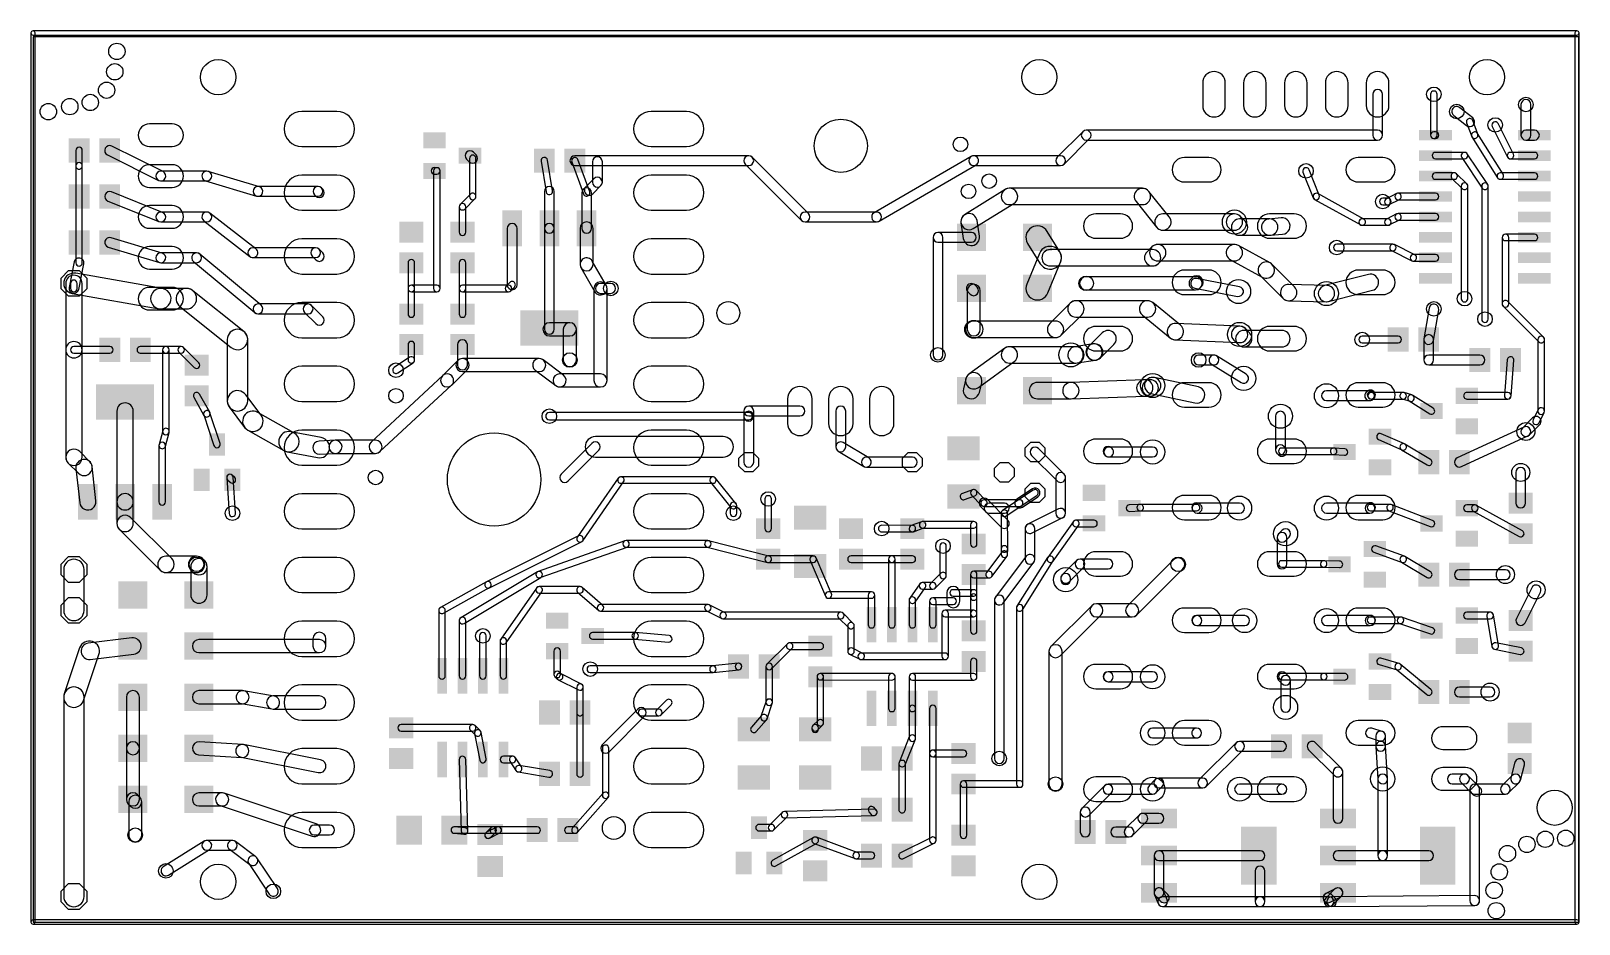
# Model space of a CAD drawing. Extents: x -0.1 to 96, y -0.1 to 55.4.
import ezdxf

# ---------------------------------------------------------------- set-up
doc = ezdxf.new("R2010")
doc.units = 0
for name, color, linetype in [('16', 174, 'CONTINUOUS'), ('17', 94, 'CONTINUOUS'), ('18', 94, 'CONTINUOUS'), ('20', 178, 'CONTINUOUS')]:
    doc.layers.add(name, color=color, linetype=linetype)

# ---------------------------------------------------------------- blocks, each defined once
blk = doc.blocks.new('LONGP100')
blk.add_lwpolyline([(-0.5, -0.5), (0.5, -0.5, 1), (0.5, 0.5), (-0.5, 0.5, 1)], format="xyb", close=True)
blk = doc.blocks.new('RECT')
blk.add_solid([(-0.5, -0.5), (0.5, -0.5), (-0.5, 0.5), (0.5, 0.5)])
blk = doc.blocks.new('OCTAGONP')
blk.add_lwpolyline([(-0.5, -0.2071), (-0.5, 0.2071), (-0.2071, 0.5), (0.2071, 0.5), (0.5, 0.2071), (0.5, -0.2071), (0.2071, -0.5), (-0.2071, -0.5)], close=True)
blk = doc.blocks.new('ROUNDP')
blk.add_circle((0, 0), 0.5)
blk = doc.blocks.new('PIE')
blk.add_circle((0, 0), 0.5)
blk = doc.blocks.new('ROUNDV')
blk.add_circle((0, 0), 0.5)

msp = doc.modelspace()

# ---------------------------------------------------------------- linework, layer by layer
at = {"layer": '16'}
for points in [[(0, 55.118), (95.885, 55.118, 1), (95.885, 55.372), (0, 55.372, 1)], [(0.127, 0), (0.127, 55.245, 1), (-0.127, 55.245), (-0.127, 0, 1)], [(95.758, 55.245), (95.758, 0, 1), (96.012, 0), (96.012, 55.245, 1)], [(83.1977, 51.435), (83.1977, 48.895, 1), (83.8073, 48.895), (83.8073, 51.435, 1)], [(87.1982, 48.895), (87.1982, 51.435, 1), (86.7918, 51.435), (86.7918, 48.895, 1)], [(92.4052, 50.8), (92.4052, 48.895, 1), (93.0148, 48.895), (93.0148, 50.8, 1)], [(88.228, 50.1263), (89.028, 49.4913, 1), (89.407, 49.9687), (88.607, 50.6037, 1)], [(65.1895, 49.1105), (63.602, 47.523, 1), (64.033, 47.092), (65.6205, 48.6795, 1)], [(83.5025, 49.1998), (65.405, 49.1998, 1), (65.405, 48.5902), (83.5025, 48.5902, 1)], [(87.0966, 49.0982), (86.995, 49.0982, 1), (86.995, 48.6918), (87.0966, 48.6918, 1)], [(89.7249, 48.9672), (89.4074, 49.8022, 1), (89.0276, 49.6578), (89.3451, 48.8228, 1)], [(91.2948, 46.4627), (89.7073, 49.0027, 1), (89.3627, 48.7873), (90.9502, 46.2473, 1)], [(91.9392, 47.7159), (90.9867, 49.6209, 1), (90.6233, 49.4391), (91.5758, 47.5341, 1)], [(92.71, 48.5902), (93.2434, 48.5902, 1), (93.2434, 49.1998), (92.71, 49.1998, 1)], [(2.6568, 47.943), (2.6543, 46.988, 1), (3.0607, 46.987), (3.0632, 47.942, 1)], [(8.0737, 46.6277), (4.8962, 48.2152, 1), (4.6238, 47.6698), (7.8013, 46.0823, 1)], [(2.6543, 46.9875), (2.6543, 40.9575, 1), (3.0607, 40.9575), (3.0607, 46.9875, 1)], [(27.5205, 47.6705), (27.3505, 47.8405, 1), (26.9195, 47.4095), (27.0895, 47.2395, 1)], [(27.5082, 45.085), (27.5082, 47.455, 1), (27.1018, 47.455), (27.1018, 45.085, 1)], [(32.268, 45.4331), (31.953, 47.3406, 1), (31.552, 47.2744), (31.867, 45.3669, 1)], [(44.45, 47.6123), (33.6525, 47.6123, 1), (33.6525, 47.0027), (44.45, 47.0027, 1)], [(34.5699, 45.3806), (33.8435, 47.377, 1), (33.4615, 47.238), (34.1879, 45.2416, 1)], [(34.7472, 47.244), (34.7472, 45.974, 1), (35.3568, 45.974), (35.3568, 47.244, 1)], [(48.158, 44.0305), (44.6655, 47.523, 1), (44.2345, 47.092), (47.727, 43.5995, 1)], [(58.2673, 47.5713), (52.2348, 44.0788, 1), (52.5402, 43.5512), (58.5727, 47.0437, 1)], [(63.8175, 47.6123), (58.42, 47.6123, 1), (58.42, 47.0027), (63.8175, 47.0027, 1)], [(88.9, 47.8282), (87.0966, 47.8282, 1), (87.0966, 47.4218), (88.9, 47.4218, 1)], [(90.3391, 45.8327), (89.0691, 47.7377, 1), (88.7309, 47.5123), (90.0009, 45.6073, 1)], [(93.2434, 47.8282), (91.7575, 47.8282, 1), (91.7575, 47.4218), (93.2434, 47.4218, 1)], [(10.795, 46.6598), (7.9375, 46.6598, 1), (7.9375, 46.0502), (10.795, 46.0502, 1)], [(14.0576, 45.6944), (10.8826, 46.6469, 1), (10.7074, 46.0631), (13.8824, 45.1106, 1)], [(24.9316, 46.4718), (25.0791, 46.4693, 1), (25.0859, 46.8757), (24.9384, 46.8782, 1)], [(24.8793, 46.6725), (24.8793, 39.3725, 1), (25.2857, 39.3725), (25.2857, 46.6725, 1)], [(34.8365, 46.1895), (34.3285, 45.6815, 1), (34.7595, 45.2505), (35.2675, 45.7585, 1)], [(79.8812, 45.1605), (79.2462, 46.748, 1), (78.8688, 46.597), (79.5038, 45.0095, 1)], [(88.265, 46.5582), (87.0966, 46.5582, 1), (87.0966, 46.1518), (88.265, 46.1518, 1)], [(89.0437, 45.8637), (88.4087, 46.4987, 1), (88.1213, 46.2113), (88.7563, 45.5763, 1)], [(93.2434, 46.5582), (91.1225, 46.5582, 1), (91.1225, 46.1518), (93.2434, 46.1518, 1)], [(8.0506, 44.098), (4.8731, 45.368, 1), (4.6469, 44.802), (7.8244, 43.532, 1)], [(17.7025, 45.7073), (13.97, 45.7073, 1), (13.97, 45.0977), (17.7025, 45.0977, 1)], [(18.0005, 45.5355), (17.918, 45.618, 1), (17.487, 45.187), (17.5695, 45.1045, 1)], [(26.8137, 44.3063), (27.4487, 44.9413, 1), (27.1613, 45.2287), (26.5263, 44.5937, 1)], [(32.3723, 43.1038), (32.3723, 45.4, 1), (31.7627, 45.4), (31.7627, 43.1038, 1)], [(34.6837, 43.1038), (34.6837, 45.3111, 1), (34.0741, 45.3111), (34.0741, 43.1038, 1)], [(58.3932, 43.0886), (60.9107, 44.6536, 1), (60.3743, 45.5164), (57.8568, 43.9514, 1)], [(60.6425, 44.577), (68.8975, 44.577, 1), (68.8975, 45.593), (60.6425, 45.593, 1)], [(68.5008, 44.7677), (69.7708, 43.1802, 1), (70.5642, 43.8148), (69.2942, 45.4023, 1)], [(82.6487, 43.6751), (79.7912, 45.2626, 1), (79.5938, 44.9074), (82.4513, 43.3199, 1)], [(84.6816, 45.2667), (84.0466, 44.9492, 1), (84.2284, 44.5858), (84.8634, 44.9033, 1)], [(87.0966, 45.2882), (84.7725, 45.2882, 1), (84.7725, 44.8818), (87.0966, 44.8818, 1)], [(89.1032, 38.735), (89.1032, 45.72, 1), (88.6968, 45.72), (88.6968, 38.735, 1)], [(90.3732, 37.465), (90.3732, 45.72, 1), (89.9668, 45.72), (89.9668, 37.465, 1)], [(26.8732, 42.86), (26.8732, 44.45, 1), (26.4668, 44.45), (26.4668, 42.86, 1)], [(84.1375, 44.9707), (83.82, 44.9707, 1), (83.82, 44.5643), (84.1375, 44.5643, 1)], [(10.795, 44.1198), (7.9375, 44.1198, 1), (7.9375, 43.5102), (10.795, 43.5102, 1)], [(13.8396, 41.8331), (10.9821, 44.0556, 1), (10.6079, 43.5744), (13.4654, 41.3519, 1)], [(29.4513, 43.1038), (29.4513, 39.5986, 1), (30.0609, 39.5986), (30.0609, 43.1038, 1)], [(31.7627, 43.1038), (31.7627, 36.83, 1), (32.3723, 36.83), (32.3723, 43.1038, 1)], [(33.9725, 43.1038), (33.9725, 40.8686, 1), (34.7853, 40.8686), (34.7853, 43.1038, 1)], [(52.3875, 44.1198), (47.9425, 44.1198, 1), (47.9425, 43.5102), (52.3875, 43.5102, 1)], [(58.7771, 42.6222), (58.6271, 43.5972, 1), (57.6229, 43.4428), (57.7729, 42.4678, 1)], [(70.1675, 42.9895), (74.6125, 42.9895, 1), (74.6125, 44.0055), (70.1675, 44.0055, 1)], [(74.2533, 43.1383), (74.5708, 42.8208, 1), (75.2892, 43.5392), (74.9717, 43.8567, 1)], [(74.93, 42.672), (76.8, 42.672, 1), (76.8, 43.688), (74.93, 43.688, 1)], [(76.8466, 42.6741), (77.6066, 42.7441, 1), (77.5134, 43.7559), (76.7534, 43.6859, 1)], [(84.1375, 43.7007), (82.55, 43.7007, 1), (82.55, 43.2943), (84.1375, 43.2943, 1)], [(84.6816, 43.9967), (84.0466, 43.6792, 1), (84.2284, 43.3158), (84.8634, 43.6333, 1)], [(87.0966, 44.0182), (84.7725, 44.0182, 1), (84.7725, 43.6118), (87.0966, 43.6118, 1)], [(8.025, 41.567), (4.8475, 42.5195, 1), (4.6725, 41.9355), (7.85, 40.983, 1)], [(58.275, 42.8498), (56.1975, 42.8498, 1), (56.1975, 42.2402), (58.275, 42.2402, 1)], [(55.8927, 42.545), (55.8927, 35.2425, 1), (56.5023, 35.2425), (56.5023, 42.545, 1)], [(63.765, 41.6489), (62.98, 42.9189, 1), (61.77, 42.1711), (62.555, 40.9011, 1)], [(91.6432, 38.4175), (91.6432, 42.545, 1), (91.2368, 42.545), (91.2368, 38.4175, 1)], [(91.44, 42.3418), (93.2434, 42.3418, 1), (93.2434, 42.7482), (91.44, 42.7482, 1)], [(10.16, 41.5798), (7.9375, 41.5798, 1), (7.9375, 40.9702), (10.16, 40.9702, 1)], [(14.1651, 38.3342), (10.3551, 41.5092, 1), (9.9649, 41.0408), (13.7749, 37.8658, 1)], [(17.5525, 41.8973), (13.6525, 41.8973, 1), (13.6525, 41.2877), (17.5525, 41.2877, 1)], [(18.0005, 41.5755), (17.768, 41.808, 1), (17.337, 41.377), (17.5695, 41.1445, 1)], [(63.0326, 39.099), (63.8176, 41.004, 1), (62.5024, 41.546), (61.7174, 39.641, 1)], [(69.5325, 41.783), (63.16, 41.783, 1), (63.16, 40.767), (69.5325, 40.767, 1)], [(69.4908, 41.9517), (69.1733, 41.6342, 1), (69.8917, 40.9158), (70.2092, 41.2333, 1)], [(74.6125, 42.1005), (69.85, 42.1005, 1), (69.85, 41.0845), (74.6125, 41.0845, 1)], [(76.8312, 40.9527), (74.8572, 42.0377, 1), (74.3678, 41.1473), (76.3418, 40.0623, 1)], [(80.9625, 41.7068), (84.455, 41.7068, 1), (84.455, 42.1132), (80.9625, 42.1132, 1)], [(84.3641, 41.7283), (85.6341, 41.0933, 1), (85.8159, 41.4567), (84.5459, 42.0917, 1)], [(85.725, 41.0718), (87.0966, 41.0718, 1), (87.0966, 41.4782), (85.725, 41.4782, 1)], [(2.5586, 41.0173), (2.2411, 39.4298, 1), (2.8389, 39.3102), (3.1564, 40.8977, 1)], [(23.6982, 39.3725), (23.6982, 40.96, 1), (23.2918, 40.96), (23.2918, 39.3725, 1)], [(26.8732, 39.37), (26.8732, 40.96, 1), (26.4668, 40.96), (26.4668, 39.37, 1)], [(26.4668, 40.96), (26.4668, 37.78, 1), (26.8732, 37.78), (26.8732, 40.96, 1)], [(34.0268, 40.6657), (34.8904, 39.1671, 1), (35.5946, 39.5729), (34.731, 41.0715, 1)], [(78.3372, 39.4752), (76.9457, 40.8667, 1), (76.2273, 40.1483), (77.6188, 38.7568, 1)], [(2.4296, 39.0622), (7.8271, 38.1097, 1), (8.0479, 39.3603), (2.6504, 40.3128, 1)], [(2.032, 39.6875), (2.032, 35.56, 1), (3.048, 35.56), (3.048, 39.6875, 1)], [(2.7432, 39.37), (2.7432, 39.6875, 1), (2.3368, 39.6875), (2.3368, 39.37, 1)], [(25.0825, 39.5757), (23.495, 39.5757, 1), (23.495, 39.1693), (25.0825, 39.1693, 1)], [(23.6982, 37.78), (23.6982, 39.3725, 1), (23.2918, 39.3725), (23.2918, 37.78, 1)], [(29.5275, 39.5732), (26.67, 39.5732, 1), (26.67, 39.1668), (29.5275, 39.1668, 1)], [(29.6124, 39.7423), (29.3838, 39.5137, 1), (29.6712, 39.2263), (29.8998, 39.4549, 1)], [(34.8361, 39.37), (34.8361, 33.655, 1), (35.6489, 33.655), (35.6489, 39.37, 1)], [(35.8775, 39.6748), (35.2425, 39.6748, 1), (35.2425, 39.0652), (35.8775, 39.0652, 1)], [(58.6355, 39.4405), (58.4905, 39.5855, 1), (58.0595, 39.1545), (58.2045, 39.0095, 1)], [(58.8264, 36.83), (58.8264, 39.225, 1), (58.0136, 39.225), (58.0136, 36.83, 1)], [(65.405, 39.2811), (72.2025, 39.2811, 1), (72.2025, 40.0939), (65.405, 40.0939, 1)], [(72.4899, 39.4001), (72.5524, 39.4626, 1), (71.9776, 40.0374), (71.9151, 39.9749, 1)], [(74.9236, 39.4789), (72.2596, 39.9869, 1), (72.1454, 39.3881), (74.8094, 38.8801, 1)], [(80.3412, 39.5603), (77.9917, 39.6238, 1), (77.9643, 38.6082), (80.3138, 38.5447, 1)], [(82.9344, 40.2422), (80.2019, 39.5447, 1), (80.4531, 38.5603), (83.1856, 39.2578, 1)], [(7.9375, 38.1), (9.525, 38.1, 1), (9.525, 39.37), (7.9375, 39.37, 1)], [(9.1283, 38.2391), (12.3033, 35.6991, 1), (13.0967, 36.6909), (9.9217, 39.2309, 1)], [(64.4108, 38.4592), (63.1408, 37.1892, 1), (63.8592, 36.4708), (65.1292, 37.7408, 1)], [(69.215, 38.608), (64.77, 38.608, 1), (64.77, 37.592), (69.215, 37.592, 1)], [(71.2637, 37.0836), (69.5362, 38.4936, 1), (68.8938, 37.7064), (70.6213, 36.2964, 1)], [(93.8062, 36.3387), (91.5837, 38.5612, 1), (91.2963, 38.2738), (93.5188, 36.0513, 1)], [(17.085, 38.4048), (13.97, 38.4048, 1), (13.97, 37.7952), (17.085, 37.7952, 1)], [(18.0005, 37.6155), (17.3005, 38.3155, 1), (16.8695, 37.8845), (17.5695, 37.1845, 1)], [(86.6944, 38.1481), (86.3744, 36.2456, 1), (86.9756, 36.1444), (87.2956, 38.0469, 1)], [(12.065, 36.195), (12.065, 32.385, 1), (13.335, 32.385), (13.335, 36.195, 1)], [(32.0675, 36.4236), (33.3375, 36.4236, 1), (33.3375, 37.2364), (32.0675, 37.2364, 1)], [(32.9311, 36.83), (32.9311, 34.925, 1), (33.7439, 34.925), (33.7439, 36.83, 1)], [(63.5, 37.338), (58.42, 37.338, 1), (58.42, 36.322), (63.5, 36.322, 1)], [(66.2942, 35.0608), (67.1242, 35.8908, 1), (66.4058, 36.6092), (65.5758, 35.7792, 1)], [(74.9526, 37.02), (70.9651, 37.1975, 1), (70.9199, 36.1825), (74.9074, 36.005, 1)], [(75.5517, 36.6092), (75.2892, 36.8717, 1), (74.5708, 36.1533), (74.8333, 35.8908, 1)], [(77.56, 36.758), (75.1925, 36.758, 1), (75.1925, 35.742), (77.56, 35.742, 1)], [(2.032, 35.56), (2.032, 28.8798, 1), (3.048, 28.8798), (3.048, 35.56, 1)], [(4.765, 35.7632), (2.54, 35.7632, 1), (2.54, 35.3568), (4.765, 35.3568, 1)], [(6.665, 35.3568), (8.255, 35.3568, 1), (8.255, 35.7632), (6.665, 35.7632, 1)], [(8.255, 35.3568), (9.205, 35.3568, 1), (9.205, 35.7632), (8.255, 35.7632, 1)], [(8.4582, 30.48), (8.4582, 35.56, 1), (8.0518, 35.56), (8.0518, 30.48, 1)], [(9.0613, 35.4163), (10.0163, 34.4613, 1), (10.3037, 34.7487), (9.3487, 35.7037, 1)], [(23.6982, 34.925), (23.6982, 35.88, 1), (23.2918, 35.88), (23.2918, 34.925, 1)], [(26.3652, 35.88), (26.3652, 34.6075, 1), (26.9748, 34.6075), (26.9748, 35.88, 1)], [(60.3445, 35.6539), (58.122, 34.0439, 1), (58.718, 33.2211), (60.9405, 34.8311, 1)], [(64.77, 35.7505), (60.6425, 35.7505, 1), (60.6425, 34.7345), (64.77, 34.7345, 1)], [(65.8212, 35.9218), (64.6912, 35.7443, 1), (64.8488, 34.7407), (65.9788, 34.9182, 1)], [(65.9, 34.912), (65.935, 34.912, 1), (65.935, 35.928), (65.9, 35.928, 1)], [(82.55, 35.9918), (84.775, 35.9918, 1), (84.775, 36.3982), (82.55, 36.3982, 1)], [(86.3702, 36.195), (86.3702, 34.925, 1), (86.9798, 34.925), (86.9798, 36.195, 1)], [(93.8657, 31.75), (93.8657, 36.195, 1), (93.4593, 36.195), (93.4593, 31.75, 1)], [(22.6552, 34.1209), (23.6077, 34.7559, 1), (23.3823, 35.0941), (22.4298, 34.4591, 1)], [(26.3826, 34.8949), (25.4301, 33.9424, 1), (26.0049, 33.3676), (26.9574, 34.3201, 1)], [(31.4325, 35.0139), (26.67, 35.0139, 1), (26.67, 34.2011), (31.4325, 34.2011, 1)], [(32.9463, 33.9801), (31.6763, 34.9326, 1), (31.1887, 34.2824), (32.4587, 33.3299, 1)], [(73.3425, 35.2298), (72.39, 35.2298, 1), (72.39, 34.6202), (73.3425, 34.6202, 1)], [(75.3447, 34.041), (73.5032, 35.184, 1), (73.1818, 34.666), (75.0233, 33.523, 1)], [(86.675, 34.6202), (89.855, 34.6202, 1), (89.855, 35.2298), (86.675, 35.2298, 1)], [(91.7876, 32.687), (91.9576, 34.9095, 1), (91.5524, 34.9405), (91.3824, 32.718, 1)], [(25.441, 33.9528), (20.996, 29.8253, 1), (21.549, 29.2297), (25.994, 33.3572, 1)], [(35.2425, 34.0614), (32.7025, 34.0614, 1), (32.7025, 33.2486), (35.2425, 33.2486, 1)], [(57.9257, 33.7495), (57.7807, 33.137, 1), (58.7693, 32.903), (58.9143, 33.5155, 1)], [(69.0262, 33.6977), (64.4337, 33.5277, 1), (64.4713, 32.5123), (69.0638, 32.6823, 1)], [(69.385, 33.698), (69.045, 33.698, 1), (69.045, 32.682), (69.385, 32.682, 1)], [(69.1733, 33.6967), (69.0258, 33.5492, 1), (69.7442, 32.8308), (69.8917, 32.9783, 1)], [(72.3718, 33.2467), (69.6393, 33.8342, 1), (69.4257, 32.8408), (72.1582, 32.2533, 1)], [(9.983, 32.6051), (10.618, 31.4801, 1), (10.972, 31.6799), (10.337, 32.8049, 1)], [(12.192, 32.004), (13.1445, 30.734, 1), (14.1605, 31.496), (13.208, 32.766, 1)], [(64.4525, 33.528), (62.375, 33.528, 1), (62.375, 32.512), (64.4525, 32.512, 1)], [(80.3275, 32.3977), (83.0125, 32.3977, 1), (83.0125, 33.0073), (80.3275, 33.0073, 1)], [(83.228, 32.487), (83.2755, 32.5345, 1), (82.8445, 32.9655), (82.797, 32.918, 1)], [(82.9163, 32.6063), (82.9638, 32.5588, 1), (83.2512, 32.8462), (83.2037, 32.8937, 1)], [(83.1075, 32.4993), (85.09, 32.4993, 1), (85.09, 32.9057), (83.1075, 32.9057, 1)], [(85.0312, 32.508), (85.5187, 32.3605, 1), (85.6363, 32.7495), (85.1488, 32.897, 1)], [(85.4687, 32.3834), (86.7387, 31.5784, 1), (86.9563, 31.9216), (85.6863, 32.7266, 1)], [(89.0477, 32.4968), (91.5852, 32.4993, 1), (91.5848, 32.9057), (89.0473, 32.9032, 1)], [(6.223, 26.1112), (6.223, 31.75, 1), (5.207, 31.75), (5.207, 26.1112, 1)], [(10.6022, 31.5157), (11.2372, 29.6107, 1), (11.6228, 29.7393), (10.9878, 31.6443, 1)], [(13.3396, 30.5625), (15.5821, 29.2925, 1), (16.2079, 30.3975), (13.9654, 31.6675, 1)], [(47.625, 32.0548), (44.45, 32.0548, 1), (44.45, 31.4452), (47.625, 31.4452, 1)], [(44.1452, 31.75), (44.1452, 31.4325, 1), (44.7548, 31.4325), (44.7548, 31.75, 1)], [(44.1452, 31.4325), (44.1452, 28.575, 1), (44.7548, 28.575), (44.7548, 31.4325, 1)], [(50.4698, 29.5275), (50.4698, 31.75, 1), (49.8602, 31.75), (49.8602, 29.5275, 1)], [(77.1652, 31.4325), (77.1652, 29.34, 1), (77.7748, 29.34), (77.7748, 31.4325, 1)], [(93.5267, 31.0241), (93.8442, 31.6591, 1), (93.4808, 31.8409), (93.1633, 31.2059, 1)], [(44.45, 31.6611), (32.0675, 31.6611, 1), (32.0675, 31.2039), (44.45, 31.2039, 1)], [(88.7077, 28.2982), (92.8377, 30.2032, 1), (92.5823, 30.7568), (88.4523, 28.8518, 1)], [(92.9255, 30.2645), (93.5605, 30.8995, 1), (93.1295, 31.3305), (92.4945, 30.6955, 1)], [(8.2228, 29.5644), (8.4514, 30.428, 1), (8.0586, 30.532), (7.83, 29.6684, 1)], [(8.2296, 26.1112), (8.2296, 29.6164, 1), (7.8232, 29.6164), (7.8232, 26.1112, 1)], [(15.7746, 29.2215), (17.6646, 28.8565, 1), (17.9054, 30.1035), (16.0154, 30.4685, 1)], [(18.7657, 29.9334), (17.7657, 29.8859, 1), (17.8043, 29.0741), (18.8043, 29.1216, 1)], [(21.2725, 29.9339), (18.785, 29.9339, 1), (18.785, 29.1211), (21.2725, 29.1211, 1)], [(33.2355, 27.407), (35.1405, 29.312, 1), (34.7095, 29.743), (32.8045, 27.838, 1)], [(34.925, 28.8925), (42.8625, 28.8925, 1), (42.8625, 30.1625), (34.925, 30.1625, 1)], [(51.9093, 28.8364), (50.3218, 29.7889, 1), (50.0082, 29.2661), (51.5957, 28.3136, 1)], [(85.1768, 29.711), (83.7318, 30.346, 1), (83.5682, 29.974), (85.0132, 29.339, 1)], [(2.1808, 28.5206), (2.8158, 27.8856, 1), (3.5342, 28.604), (2.8992, 29.239, 1)], [(54.61, 28.8798), (51.7525, 28.8798, 1), (51.7525, 28.2702), (54.61, 28.2702, 1)], [(64.033, 27.838), (62.4455, 29.4255, 1), (62.0145, 28.9945), (63.602, 27.407, 1)], [(67.0205, 29.4255), (66.9805, 29.4655, 1), (66.5495, 29.0345), (66.5895, 28.9945, 1)], [(69.5325, 29.5148), (66.805, 29.5148, 1), (66.805, 28.9052), (69.5325, 28.9052, 1)], [(77.2545, 29.1245), (77.3445, 29.0345, 1), (77.7755, 29.4655), (77.6855, 29.5555, 1)], [(80.775, 29.4532), (77.56, 29.4532, 1), (77.56, 29.0468), (80.775, 29.0468, 1)], [(81.462, 29.4128), (80.787, 29.4528, 1), (80.763, 29.0472), (81.438, 29.0072, 1)], [(86.7845, 28.7493), (85.1995, 29.6993, 1), (84.9905, 29.3507), (86.5755, 28.4007, 1)], [(2.6699, 28.1907), (2.8985, 26.0571, 1), (3.9087, 26.1653), (3.6801, 28.2989, 1)], [(64.1223, 25.4), (64.1223, 27.6225, 1), (63.5127, 27.6225), (63.5127, 25.4, 1)], [(92.6973, 26.0325), (92.6973, 27.94, 1), (92.0877, 27.94), (92.0877, 26.0325, 1)], [(12.5237, 27.6187), (12.3762, 27.7662, 1), (12.0888, 27.4788), (12.2363, 27.3313, 1)], [(12.0298, 27.6088), (12.1798, 25.3863, 1), (12.5852, 25.4137), (12.4352, 27.6362, 1)], [(34.1393, 23.6965), (36.6793, 27.3477, 1), (36.3457, 27.5798), (33.8057, 23.9285, 1)], [(42.2275, 27.6669), (36.5125, 27.6669, 1), (36.5125, 27.2606), (42.2275, 27.2606, 1)], [(43.6562, 26.0032), (42.3862, 27.5907, 1), (42.0688, 27.3368), (43.3388, 25.7493, 1)], [(62.0605, 26.9233), (61.108, 26.2858, 1), (61.447, 25.7792), (62.3995, 26.4167, 1)], [(5.207, 26.1112), (5.207, 24.765, 1), (6.223, 24.765), (6.223, 26.1112, 1)], [(43.7007, 25.4), (43.7007, 25.8763, 1), (43.2943, 25.8763), (43.2943, 25.4, 1)], [(45.8597, 24.445), (45.8597, 26.289, 1), (45.4533, 26.289), (45.4533, 24.445, 1)], [(58.3508, 26.8611), (57.7158, 26.6311, 1), (57.8542, 26.2489), (58.4892, 26.4789, 1)], [(59.2012, 26.1762), (58.5637, 26.8137, 1), (58.2763, 26.5263), (58.9138, 25.8888, 1)], [(58.8395, 25.8195), (60.1095, 24.5495, 1), (60.5405, 24.9805), (59.2705, 26.2505, 1)], [(61.2775, 26.2357), (59.0575, 26.2357, 1), (59.0575, 25.8293), (61.2775, 25.8293, 1)], [(59.3725, 25.4127), (60.325, 25.4127, 1), (60.325, 26.0223), (59.3725, 26.0223, 1)], [(60.4377, 25.2309), (62.3427, 26.5009, 1), (62.1173, 26.8391), (60.2123, 25.5691, 1)], [(72.513, 25.933), (72.4805, 25.9655, 1), (72.0495, 25.5345), (72.082, 25.502, 1)], [(74.93, 26.0223), (72.2975, 26.0223, 1), (72.2975, 25.4127), (74.93, 25.4127, 1)], [(80.3275, 25.4127), (83.0275, 25.4127, 1), (83.0275, 26.0223), (80.3275, 26.0223, 1)], [(83.243, 25.502), (83.2755, 25.5345, 1), (82.8445, 25.9655), (82.812, 25.933, 1)], [(5.3558, 24.4058), (7.8958, 21.8658, 1), (8.6142, 22.5842), (6.0742, 25.1242, 1)], [(60.5307, 23.1802), (60.5282, 25.4002, 1), (60.1218, 25.3998), (60.1243, 23.1798, 1)], [(62.0488, 24.1749), (63.9538, 25.1274, 1), (63.6812, 25.6726), (61.7762, 24.7201, 1)], [(68.7501, 25.953), (68.0826, 25.9205, 1), (68.1024, 25.5145), (68.7699, 25.547, 1)], [(72.265, 25.9532), (68.76, 25.9532, 1), (68.76, 25.5468), (72.265, 25.5468, 1)], [(84.275, 25.9532), (83.06, 25.9532, 1), (83.06, 25.5468), (84.275, 25.5468, 1)], [(86.9202, 24.9548), (84.3477, 25.9398, 1), (84.2023, 25.5602), (86.7748, 24.5752, 1)], [(89.54, 25.9182), (89.0475, 25.9182, 1), (89.0475, 25.5118), (89.54, 25.5118, 1)], [(92.4911, 24.3102), (89.6386, 25.8927, 1), (89.4414, 25.5373), (92.2939, 23.9548, 1)], [(54.6103, 24.6482), (52.7053, 24.6507, 1), (52.7047, 24.2443), (54.6097, 24.2418, 1)], [(55.1766, 24.8729), (54.5391, 24.6354, 1), (54.6809, 24.2546), (55.3184, 24.4921, 1)], [(58.42, 24.8857), (55.2475, 24.8857, 1), (55.2475, 24.4793), (58.42, 24.4793, 1)], [(58.6232, 23.4925), (58.6232, 24.6825, 1), (58.2168, 24.6825), (58.2168, 23.4925, 1)], [(62.2173, 22.5425), (62.2173, 24.4475, 1), (61.6077, 24.4475), (61.6077, 22.5425, 1)], [(63.3478, 22.4244), (64.9378, 24.6494, 1), (64.6072, 24.8856), (63.0172, 22.6606, 1)], [(64.7725, 24.5643), (65.8925, 24.5643, 1), (65.8925, 24.9707), (64.7725, 24.9707, 1)], [(77.7755, 23.687), (78.003, 23.9145, 1), (77.572, 24.3455), (77.3445, 24.118, 1)], [(77.8648, 22.25), (77.8648, 23.9025, 1), (77.2552, 23.9025), (77.2552, 22.25, 1)], [(28.3484, 20.7733), (34.0634, 23.6308, 1), (33.8816, 23.9942), (28.1666, 21.1367, 1)], [(31.5001, 21.3984), (36.8976, 23.3034, 1), (36.7624, 23.6866), (31.3649, 21.7816, 1)], [(36.83, 23.2918), (41.91, 23.2918, 1), (41.91, 23.6982), (36.83, 23.6982, 1)], [(45.7064, 22.742), (41.9599, 23.692, 1), (41.8601, 23.298), (45.6066, 22.348, 1)], [(56.7182, 21.5265), (56.7182, 23.3585, 1), (56.3118, 23.3585), (56.3118, 21.5265, 1)], [(60.5282, 22.8584), (60.5307, 23.1784, 1), (60.1243, 23.1816), (60.1218, 22.8616, 1)], [(85.1639, 22.7312), (83.4014, 23.3662, 1), (83.2636, 22.9838), (85.0261, 22.3488, 1)], [(3.175, 19.3675), (3.175, 21.9075, 1), (1.905, 21.9075), (1.905, 19.3675, 1)], [(8.255, 21.717), (10.16, 21.717, 1), (10.16, 22.733), (8.255, 22.733, 1)], [(10.6642, 22.4392), (10.5192, 22.5842, 1), (9.8008, 21.8658), (9.9458, 21.7208, 1)], [(10.813, 20.32), (10.813, 22.08, 1), (9.797, 22.08), (9.797, 20.32, 1)], [(45.6563, 22.3418), (48.4503, 22.3393, 1), (48.4507, 22.7457), (45.6567, 22.7482, 1)], [(48.2637, 22.4625), (49.2162, 20.24, 1), (49.5898, 20.4), (48.6373, 22.6225, 1)], [(53.34, 22.7482), (50.8, 22.7482, 1), (50.8, 22.3418), (53.34, 22.3418, 1)], [(54.61, 22.7482), (53.34, 22.7482, 1), (53.34, 22.3418), (54.61, 22.3418, 1)], [(53.5432, 18.475), (53.5432, 22.545, 1), (53.1368, 22.545), (53.1368, 18.475, 1)], [(59.5351, 21.4681), (60.4876, 22.7381, 1), (60.1624, 22.9819), (59.2099, 21.7119, 1)], [(60.2513, 19.8196), (62.1563, 22.3596, 1), (61.6687, 22.7254), (59.7637, 20.1854, 1)], [(61.4494, 19.4092), (63.3544, 22.4342, 1), (63.0106, 22.6508), (61.1056, 19.6258, 1)], [(64.3505, 21.1455), (65.2395, 22.0345, 1), (64.8085, 22.4655), (63.9195, 21.5765, 1)], [(65.024, 21.9452), (66.765, 21.9452, 1), (66.765, 22.5548), (65.024, 22.5548, 1)], [(70.8326, 22.5124), (67.9751, 19.6549, 1), (68.5499, 19.0801), (71.4074, 21.9376, 1)], [(80.155, 22.4532), (77.56, 22.4532, 1), (77.56, 22.0468), (80.155, 22.0468, 1)], [(81.1377, 22.4281), (80.1602, 22.4531, 1), (80.1498, 22.0469), (81.1273, 22.0219, 1)], [(86.7845, 21.7643), (85.1995, 22.7143, 1), (84.9905, 22.3657), (86.5755, 21.4157, 1)], [(25.4987, 19.1899), (28.3562, 20.7774, 1), (28.1588, 21.1326), (25.3013, 19.5451, 1)], [(26.7745, 18.5583), (31.537, 21.4158, 1), (31.328, 21.7642), (26.5655, 18.9067, 1)], [(56.0237, 20.7478), (56.6587, 21.3828, 1), (56.3713, 21.6702), (55.7363, 21.0352, 1)], [(58.6232, 20.447), (58.6232, 21.5925, 1), (58.2168, 21.5925), (58.2168, 20.447, 1)], [(58.4195, 21.3893), (59.372, 21.3868, 1), (59.373, 21.7932), (58.4205, 21.7957, 1)], [(64.4398, 21.2725), (64.4398, 21.361, 1), (63.8302, 21.361), (63.8302, 21.2725, 1)], [(88.58, 21.2852), (91.44, 21.2852, 1), (91.44, 21.8948), (88.58, 21.8948, 1)], [(31.266, 20.754), (29.0435, 17.579, 1), (29.3765, 17.346), (31.599, 20.521, 1)], [(33.9725, 20.8407), (31.4325, 20.8407, 1), (31.4325, 20.4343), (33.9725, 20.4343, 1)], [(35.3763, 19.6792), (34.1063, 20.7904, 1), (33.8387, 20.4846), (35.1087, 19.3733, 1)], [(49.403, 20.1168), (52.07, 20.1168, 1), (52.07, 20.5232), (49.403, 20.5232, 1)], [(51.8668, 20.32), (51.8668, 18.475, 1), (52.2732, 18.475), (52.2732, 20.32, 1)], [(54.7754, 19.8844), (55.4104, 20.7734, 1), (55.0796, 21.0096), (54.4446, 20.1206, 1)], [(54.8132, 18.475), (54.8132, 20.0025, 1), (54.4068, 20.0025), (54.4068, 18.475, 1)], [(55.245, 20.6883), (55.88, 20.6883, 1), (55.88, 21.0947), (55.245, 21.0947, 1)], [(57.5564, 19.939), (57.5564, 20.447, 1), (56.7436, 20.447), (56.7436, 19.939, 1)], [(57.15, 20.2438), (58.42, 20.2438, 1), (58.42, 20.6502), (57.15, 20.6502, 1)], [(58.2168, 20.447), (58.2168, 20.193, 1), (58.6232, 20.193), (58.6232, 20.447, 1)], [(58.6232, 19.177), (58.6232, 20.193, 1), (58.2168, 20.193), (58.2168, 19.177, 1)], [(60.3123, 10.16), (60.3123, 20.0025, 1), (59.7027, 20.0025), (59.7027, 10.16, 1)], [(93.0723, 20.7737), (92.1198, 18.8662, 1), (92.6652, 18.5938), (93.6177, 20.5013, 1)], [(25.6032, 15.3), (25.6032, 19.3675, 1), (25.1968, 19.3675), (25.1968, 15.3, 1)], [(41.91, 19.7294), (35.2425, 19.7294, 1), (35.2425, 19.3231), (41.91, 19.3231, 1)], [(42.9534, 19.2317), (42.0009, 19.708, 1), (41.8191, 19.3445), (42.7716, 18.8683, 1)], [(50.165, 19.2532), (42.8625, 19.2532, 1), (42.8625, 18.8468), (50.165, 18.8468, 1)], [(50.9437, 18.5587), (50.3087, 19.1937, 1), (50.0213, 18.9063), (50.6563, 18.2713, 1)], [(56.0832, 18.475), (56.0832, 19.939, 1), (55.6768, 19.939), (55.6768, 18.475, 1)], [(55.88, 19.7358), (57.15, 19.7358, 1), (57.15, 20.1422), (55.88, 20.1422, 1)], [(56.8452, 16.51), (56.8452, 19.177, 1), (56.4388, 19.177), (56.4388, 16.51, 1)], [(56.642, 18.9738), (58.42, 18.9738, 1), (58.42, 19.3802), (56.642, 19.3802, 1)], [(58.6232, 18.095), (58.6232, 19.177, 1), (58.2168, 19.177), (58.2168, 18.095, 1)], [(61.4807, 8.5725), (61.4807, 19.5175, 1), (61.0743, 19.5175), (61.0743, 8.5725, 1)], [(63.7874, 16.5401), (66.3274, 19.0801, 1), (65.7526, 19.6549), (63.2126, 17.1149, 1)], [(66.04, 18.9611), (68.2625, 18.9611, 1), (68.2625, 19.7739), (66.04, 19.7739, 1)], [(90.4925, 19.2507), (89.0475, 19.2507, 1), (89.0475, 18.8443), (90.4925, 18.8443, 1)], [(91.0055, 17.1779), (90.693, 19.0804, 1), (90.292, 19.0146), (90.6045, 17.1121, 1)], [(26.8732, 15.3), (26.8732, 18.7325, 1), (26.4668, 18.7325), (26.4668, 15.3, 1)], [(51.0032, 16.8275), (51.0032, 18.415, 1), (50.5968, 18.415), (50.5968, 16.8275, 1)], [(72.498, 18.948), (72.4805, 18.9655, 1), (72.0495, 18.5345), (72.067, 18.517, 1)], [(75.2475, 19.0373), (72.2825, 19.0373, 1), (72.2825, 18.4277), (75.2475, 18.4277, 1)], [(80.3275, 18.4277), (83.0425, 18.4277, 1), (83.0425, 19.0373), (80.3275, 19.0373, 1)], [(83.258, 18.517), (83.2755, 18.5345, 1), (82.8445, 18.9655), (82.827, 18.948, 1)], [(84.925, 18.9532), (83.06, 18.9532, 1), (83.06, 18.5468), (84.925, 18.5468, 1)], [(86.9128, 18.2899), (84.9903, 18.9424, 1), (84.8597, 18.5576), (86.7822, 17.9051, 1)], [(2.8901, 17.0283), (1.9376, 14.1708, 1), (3.1424, 13.7692), (4.0949, 16.6267, 1)], [(6.1459, 17.6496), (3.4334, 17.3321, 1), (3.5516, 16.3229), (6.2641, 16.6404, 1)], [(10.305, 16.7386), (17.785, 16.7386, 1), (17.785, 17.5514), (10.305, 17.5514, 1)], [(18.1914, 17.145), (18.1914, 17.6, 1), (17.3786, 17.6), (17.3786, 17.145, 1)], [(27.7368, 17.78), (27.7368, 15.3, 1), (28.1432, 15.3), (28.1432, 17.78, 1)], [(29.0068, 17.4625), (29.0068, 15.3, 1), (29.4132, 15.3), (29.4132, 17.4625, 1)], [(34.755, 17.5768), (37.4, 17.5768, 1), (37.4, 17.9832), (34.755, 17.9832, 1)], [(37.3825, 17.5776), (39.4675, 17.3976, 1), (39.5025, 17.8024), (37.4175, 17.9824, 1)], [(46.8463, 17.2887), (45.5763, 16.0187, 1), (45.8637, 15.7313), (47.1337, 17.0013, 1)], [(48.8953, 17.3457), (46.9903, 17.3482, 1), (46.9897, 16.9418), (48.8947, 16.9393, 1)], [(92.432, 17.0293), (90.8445, 17.3443, 1), (90.7655, 16.9457), (92.353, 16.6307, 1)], [(32.3518, 16.83), (32.3518, 15.3875, 1), (32.7582, 15.3875), (32.7582, 16.83, 1)], [(51.5259, 16.6917), (50.8909, 17.0092, 1), (50.7091, 16.6458), (51.3441, 16.3283, 1)], [(56.642, 16.7132), (51.435, 16.7132, 1), (51.435, 16.3068), (56.642, 16.3068, 1)], [(58.6232, 15.24), (58.6232, 16.195, 1), (58.2168, 16.195), (58.2168, 15.24, 1)], [(63.9064, 8.5725), (63.9064, 16.8275, 1), (63.0936, 16.8275), (63.0936, 8.5725, 1)], [(84.8326, 16.0681), (83.7051, 16.3856, 1), (83.5949, 15.9944), (84.7224, 15.6769, 1)], [(32.4113, 15.2438), (32.5588, 15.0963, 1), (32.8462, 15.3837), (32.6987, 15.5312, 1)], [(32.6113, 15.0584), (33.8813, 14.4209, 1), (34.0637, 14.7841), (32.7937, 15.4216, 1)], [(42.2275, 15.9195), (34.6075, 15.9195, 1), (34.6075, 15.513), (42.2275, 15.513, 1)], [(43.7948, 16.0772), (42.2073, 15.9184, 1), (42.2477, 15.5141), (43.8352, 15.6728, 1)], [(43.8175, 16.0782), (43.815, 16.0782, 1), (43.815, 15.6718), (43.8175, 15.6718, 1)], [(45.72, 16.0782), (45.7175, 16.0782, 1), (45.7175, 15.6718), (45.72, 15.6718, 1)], [(45.9232, 13.6552), (45.9207, 15.8752, 1), (45.5143, 15.8748), (45.5168, 13.6548, 1)], [(48.895, 15.4457), (48.8925, 15.4457, 1), (48.8925, 15.0393), (48.895, 15.0393, 1)], [(48.6893, 15.2423), (48.6918, 12.3823, 1), (49.0982, 12.3827), (49.0957, 15.2427, 1)], [(53.3401, 15.4432), (48.8951, 15.4457, 1), (48.8949, 15.0393), (53.3399, 15.0368, 1)], [(53.5432, 13.275), (53.5432, 15.24, 1), (53.1368, 15.24), (53.1368, 13.275, 1)], [(54.8132, 13.275), (54.8132, 15.24, 1), (54.4068, 15.24), (54.4068, 13.275, 1)], [(54.61, 15.0368), (58.42, 15.0368, 1), (58.42, 15.4432), (54.61, 15.4432, 1)], [(66.9905, 15.4555), (66.9805, 15.4655, 1), (66.5495, 15.0345), (66.5595, 15.0245, 1)], [(69.5325, 15.5448), (66.775, 15.5448, 1), (66.775, 14.9352), (69.5325, 14.9352, 1)], [(78.003, 15.238), (77.7755, 15.4655, 1), (77.3445, 15.0345), (77.572, 14.807, 1)], [(80.17, 15.4532), (77.56, 15.4532, 1), (77.56, 15.0468), (80.17, 15.0468, 1)], [(81.4516, 15.4432), (80.1716, 15.4532, 1), (80.1684, 15.0468), (81.4484, 15.0368, 1)], [(86.8101, 14.4436), (84.9076, 16.0286, 1), (84.6474, 15.7164), (86.5499, 14.1314, 1)], [(1.905, 13.97), (1.905, 1.5875, 1), (3.175, 1.5875), (3.175, 13.97, 1)], [(34.1732, 13.0172), (34.1757, 14.6022, 1), (33.7693, 14.6028), (33.7668, 13.0178, 1)], [(33.7693, 14.6026), (33.7668, 9.2076, 1), (34.1732, 9.2074), (34.1757, 14.6024, 1)], [(78.0923, 13.335), (78.0923, 15.0225, 1), (77.4827, 15.0225), (77.4827, 13.335, 1)], [(88.58, 13.9827), (90.4875, 13.9827, 1), (90.4875, 14.5923), (88.58, 14.5923, 1)], [(6.6114, 10.795), (6.6114, 13.97, 1), (5.7986, 13.97), (5.7986, 10.795, 1)], [(10.305, 13.5636), (13.0175, 13.5636, 1), (13.0175, 14.3764), (10.305, 14.3764, 1)], [(12.9477, 13.5696), (14.8402, 13.2396, 1), (14.9798, 14.0404), (13.0873, 14.3704, 1)], [(14.91, 13.2336), (17.785, 13.2336, 1), (17.785, 14.0464), (14.91, 14.0464, 1)], [(39.0062, 12.8738), (39.6287, 13.4963, 1), (39.3413, 13.7837), (38.7188, 13.1612, 1)], [(45.5953, 12.6357), (45.9128, 13.5882, 1), (45.5272, 13.7168), (45.2097, 12.7643, 1)], [(45.9232, 13.6525), (45.9232, 13.655, 1), (45.5168, 13.655), (45.5168, 13.6525, 1)], [(54.8132, 11.43), (54.8132, 13.275, 1), (54.4068, 13.275), (54.4068, 11.43, 1)], [(55.6768, 13.275), (55.6768, 10.4775, 1), (56.0832, 10.4775), (56.0832, 13.275, 1)], [(35.7755, 10.5795), (37.998, 12.802, 1), (37.567, 13.233), (35.3445, 11.0105, 1)], [(37.7825, 12.8143), (38.8625, 12.8143, 1), (38.8625, 13.2207), (37.7825, 13.2207, 1)], [(44.9201, 11.8434), (45.5551, 12.5659, 1), (45.2499, 12.8341), (44.6149, 12.1116, 1)], [(48.7212, 11.9213), (49.0387, 12.2388, 1), (48.7513, 12.5262), (48.4338, 12.2087, 1)], [(27.3074, 12.2682), (22.8599, 12.2657, 1), (22.8601, 11.8593), (27.3076, 11.8618, 1)], [(27.7668, 11.8906), (27.4518, 12.2081, 1), (27.1632, 11.9219), (27.4782, 11.6044, 1)], [(28.1395, 10.1385), (27.822, 11.786, 1), (27.423, 11.709), (27.7405, 10.0615, 1)], [(48.7807, 11.9775), (48.7807, 12.065, 1), (48.3743, 12.065), (48.3743, 11.9775, 1)], [(54.1637, 9.767), (54.7987, 11.3545, 1), (54.4213, 11.5055), (53.7863, 9.918, 1)], [(69.5325, 11.4427), (72.2625, 11.4427, 1), (72.2625, 12.0523), (69.5325, 12.0523, 1)], [(72.478, 11.532), (72.4805, 11.5345, 1), (72.0495, 11.9655), (72.047, 11.963, 1)], [(82.9705, 11.4586), (83.6055, 11.2636, 1), (83.7845, 11.8464), (83.1495, 12.0414, 1)], [(83.3902, 11.555), (83.3902, 10.92, 1), (83.9998, 10.92), (83.9998, 11.555, 1)], [(6.6114, 7.62), (6.6114, 10.795, 1), (5.7986, 10.795), (5.7986, 7.62, 1)], [(10.2805, 10.3893), (12.9755, 10.2268, 1), (13.0245, 11.0382), (10.3295, 11.2007, 1)], [(12.9207, 10.2339), (17.7057, 9.2814, 1), (17.8643, 10.0786), (13.0793, 11.0311, 1)], [(35.7632, 7.874), (35.7632, 10.795, 1), (35.3568, 10.795), (35.3568, 7.874, 1)], [(55.8797, 10.2743), (57.7847, 10.2718, 1), (57.7853, 10.6782), (55.8803, 10.6807, 1)], [(56.0832, 5.08), (56.0832, 10.4775, 1), (55.6768, 10.4775), (55.6768, 5.08, 1)], [(74.7145, 11.1375), (72.4285, 8.8515, 1), (72.8595, 8.4205), (75.1455, 10.7065, 1)], [(77.536, 11.2268), (74.93, 11.2268, 1), (74.93, 10.6172), (77.536, 10.6172, 1)], [(81.2542, 9.5348), (79.6515, 11.1375, 1), (79.2205, 10.7065), (80.8232, 9.1038, 1)], [(83.3908, 10.9013), (83.5158, 8.8713, 1), (84.1242, 8.9087), (83.9992, 10.9387, 1)], [(26.4669, 10.0941), (26.5969, 5.6491, 1), (27.0031, 5.6609), (26.8731, 10.1059, 1)], [(29.21, 9.8968), (29.785, 9.8968, 1), (29.785, 10.3032), (29.21, 10.3032, 1)], [(29.6151, 9.9885), (29.9926, 9.4135, 1), (30.3324, 9.6365), (29.9549, 10.2115, 1)], [(30.1291, 9.3246), (32.0366, 9.0071, 1), (32.1034, 9.4079), (30.1959, 9.7254, 1)], [(54.1757, 6.9848), (54.1782, 9.8423, 1), (53.7718, 9.8427), (53.7693, 6.9852, 1)], [(81.3435, 6.4389), (81.3435, 9.3193, 1), (80.7339, 9.3193), (80.7339, 6.4389, 1)], [(92.3696, 8.8117), (92.6236, 9.7667, 1), (92.0344, 9.9233), (91.7804, 8.9683, 1)], [(57.9882, 5.395), (57.9882, 8.575, 1), (57.5818, 8.575), (57.5818, 5.395, 1)], [(57.7849, 8.3718), (61.2774, 8.3693, 1), (61.2776, 8.7757), (57.7851, 8.7782, 1)], [(69.698, 8.8515), (69.317, 8.4705, 1), (69.748, 8.0395), (70.129, 8.4205, 1)], [(72.644, 8.9408), (69.9135, 8.9408, 1), (69.9135, 8.3312), (72.644, 8.3312, 1)], [(83.5152, 8.89), (83.5152, 4.1275, 1), (84.1248, 4.1275), (84.1248, 8.89, 1)], [(88.138, 8.5852), (88.9, 8.5852, 1), (88.9, 9.1948), (88.138, 9.1948, 1)], [(88.6845, 8.6745), (89.4465, 7.9125, 1), (89.8775, 8.3435), (89.1155, 9.1055, 1)], [(91.6555, 8.0395), (92.2905, 8.6745, 1), (91.8595, 9.1055), (91.2245, 8.4705, 1)], [(5.9176, 7.3326), (6.0626, 7.1876, 1), (6.6374, 7.7624), (6.4924, 7.9074, 1)], [(5.9436, 7.475), (5.9436, 5.3975, 1), (6.7564, 5.3975), (6.7564, 7.475, 1)], [(10.305, 7.2136), (11.7475, 7.2136, 1), (11.7475, 8.0264), (10.305, 8.0264, 1)], [(11.619, 7.2345), (17.334, 5.3295, 1), (17.591, 6.1005), (11.876, 8.0055, 1)], [(33.8074, 5.5806), (35.7124, 7.7396, 1), (35.4076, 8.0084), (33.5026, 5.8494, 1)], [(65.5595, 6.6135), (66.9805, 8.0345, 1), (66.5495, 8.4655), (65.1285, 7.0445, 1)], [(69.5325, 8.5598), (66.765, 8.5598, 1), (66.765, 7.9502), (69.5325, 7.9502, 1)], [(66.4602, 8.255), (66.4602, 8.25, 1), (67.0698, 8.25), (67.0698, 8.255, 1)], [(74.93, 7.9502), (77.555, 7.9502, 1), (77.555, 8.5598), (74.93, 8.5598, 1)], [(77.3395, 8.0395), (77.3445, 8.0345, 1), (77.7755, 8.4655), (77.7705, 8.4705, 1)], [(89.8398, 1.3335), (89.8398, 8.255, 1), (89.2302, 8.255), (89.2302, 1.3335, 1)], [(89.535, 7.9502), (91.44, 7.9502, 1), (91.44, 8.5598), (89.535, 8.5598, 1)], [(46.0112, 5.7188), (46.8162, 6.5238, 1), (46.5288, 6.8112), (45.7238, 6.0062, 1)], [(46.6779, 6.4644), (52.2204, 6.6119, 1), (52.2096, 7.0181), (46.6671, 6.8706, 1)], [(52.3707, 6.9455), (52.2282, 7.1155, 1), (51.9168, 6.8545), (52.0593, 6.6845, 1)], [(65.6488, 5.588), (65.6488, 6.829, 1), (65.0392, 6.829), (65.0392, 5.588, 1)], [(68.7074, 6.6544), (67.8565, 5.8035, 1), (68.2875, 5.3725), (69.1384, 6.2234, 1)], [(69.9262, 6.7437), (68.9229, 6.7437, 1), (68.9229, 6.1341), (69.9262, 6.1341, 1)], [(17.4625, 5.4102), (18.415, 5.4102, 1), (18.415, 6.0198), (17.4625, 6.0198, 1)], [(26.8191, 5.8573), (26.1841, 5.9173, 1), (26.1459, 5.5127), (26.7809, 5.4527, 1)], [(26.165, 5.5118), (28.575, 5.5118, 1), (28.575, 5.9182), (26.165, 5.9182, 1)], [(28.8016, 5.8967), (28.1666, 5.5792, 1), (28.3484, 5.2158), (28.9834, 5.5333, 1)], [(28.4012, 5.2538), (28.7187, 5.5713, 1), (28.4313, 5.8587), (28.1138, 5.5412, 1)], [(28.575, 5.5118), (28.8925, 5.5118, 1), (28.8925, 5.9182), (28.575, 5.9182, 1)], [(28.8925, 5.5118), (31.308, 5.5118, 1), (31.308, 5.9182), (28.8925, 5.9182, 1)], [(33.208, 5.5118), (33.655, 5.5118, 1), (33.655, 5.9182), (33.208, 5.9182, 1)], [(45.085, 5.6593), (45.8675, 5.6593, 1), (45.8675, 6.0657), (45.085, 6.0657, 1)], [(68.072, 5.8928), (67.244, 5.8928, 1), (67.244, 5.2832), (68.072, 5.2832, 1)], [(8.4165, 2.9165), (10.9565, 4.504, 1), (10.6335, 5.021), (8.0935, 3.4335, 1)], [(10.795, 4.4577), (12.3825, 4.4577, 1), (12.3825, 5.0673), (10.795, 5.0673, 1)], [(12.1996, 4.5187), (13.4696, 3.5662, 1), (13.8354, 4.0538), (12.5654, 5.0063, 1)], [(46.1338, 3.4849), (48.6763, 4.8999, 1), (48.4787, 5.2551), (45.9362, 3.8401, 1)], [(48.5064, 4.8872), (51.0489, 3.9372, 1), (51.1911, 4.3178), (48.6486, 5.2678, 1)], [(54.0633, 3.9457), (55.9708, 4.8982, 1), (55.7892, 5.2618), (53.8817, 4.3093, 1)], [(13.3989, 3.6409), (14.6689, 1.7359, 1), (15.1761, 2.0741), (13.9061, 3.9791, 1)], [(51.12, 3.9243), (52.0725, 3.9243, 1), (52.0725, 4.3307), (51.12, 4.3307, 1)], [(69.9262, 3.8227), (76.2, 3.8227, 1), (76.2, 4.4323), (69.9262, 4.4323, 1)], [(70.231, 1.8161), (70.231, 4.1275, 1), (69.6214, 4.1275), (69.6214, 1.8161, 1)], [(81.0387, 3.8227), (83.82, 3.8227, 1), (83.82, 4.4323), (81.0387, 4.4323, 1)], [(83.82, 3.8227), (86.6775, 3.8227, 1), (86.6775, 4.4323), (83.82, 4.4323, 1)], [(76.5048, 1.27), (76.5048, 3.175, 1), (75.8952, 3.175), (75.8952, 1.27, 1)], [(69.7149, 1.5964), (70.0451, 1.2789, 1), (70.4677, 1.7183), (70.1375, 2.0358, 1)], [(70.436, 1.3877), (70.2074, 1.9338, 1), (69.645, 1.6984), (69.8736, 1.1523, 1)], [(80.9002, 2.0876), (80.2779, 1.7701, 1), (80.5549, 1.2271), (81.1772, 1.5446, 1)], [(80.7081, 1.0545), (81.2542, 1.6006, 1), (80.8232, 2.0316), (80.2771, 1.4855, 1)], [(76.2, 1.5748), (70.1548, 1.5748, 1), (70.1548, 0.9652), (76.2, 0.9652, 1)], [(80.4926, 1.5748), (76.2, 1.5748, 1), (76.2, 0.9652), (80.4926, 0.9652, 1)], [(80.2009, 1.2831), (80.4295, 1.0545, 1), (80.8605, 1.4855), (80.6319, 1.7141, 1)], [(80.6472, 0.9652), (89.5372, 1.0287, 1), (89.5328, 1.6383), (80.6428, 1.5748, 1)], [(95.885, 0.127), (0, 0.127, 1), (0, -0.127), (95.885, -0.127, 1)]]:
    msp.add_lwpolyline(points, format="xyb", close=True, dxfattribs=at)
at = {"layer": '20'}
for p, q in [((96, 55), (0, 55)), ((0, 55), (0, 0)), ((96, 0), (96, 55)), ((0, 0), (96, 0))]:
    msp.add_line(p, q, dxfattribs=at)
for centre, radius in [((5.207, 54.102), 0.508), ((5.08, 52.832), 0.508), ((11.5, 52.5), 1.0922), ((62.5, 52.5), 1.0922), ((90.3, 52.5), 1.0922), ((4.572, 51.689), 0.508), ((2.286, 50.673), 0.508), ((3.556, 50.927), 0.508), ((0.9525, 50.3555), 0.508), ((50.165, 48.236), 1.651), ((28.635, 27.5), 2.9), ((94.5, 7.1), 1.0922), ((92.7735, 4.826), 0.508), ((93.9165, 5.1435), 0.508), ((95.1865, 5.207), 0.508), ((91.567, 4.2545), 0.508), ((11.5, 2.5), 1.0922), ((62.5, 2.5), 1.0922), ((91.059, 3.1115), 0.508), ((90.7415, 1.9685), 0.508), ((90.8685, 0.6985), 0.508)]:
    msp.add_circle(centre, radius, dxfattribs=at)

# ---------------------------------------------------------------- block references
at = {"layer": '16', "yscale": 1.4}
for p, rotation in [((24.935, 48.575), 90), ((27.135, 47.625), 90), ((24.935, 46.675), 90), ((89.0475, 32.7), 270), ((86.8475, 31.75), 270), ((89.0475, 30.8), 270), ((11.43, 29.675), 180), ((83.65, 30.16), 270), ((81.45, 29.21), 270), ((10.48, 27.475), 180), ((12.38, 27.475), 180), ((83.65, 28.26), 270), ((65.8925, 26.6675), 90), ((68.0925, 25.7175), 90), ((89.0475, 25.715), 270), ((65.8925, 24.7675), 90), ((86.8475, 24.765), 270), ((89.0475, 23.815), 270), ((83.3325, 23.175), 270), ((81.1325, 22.225), 270), ((83.3325, 21.275), 270), ((32.555, 18.73), 90), ((89.0475, 19.0475), 270), ((34.755, 17.78), 90), ((86.8475, 18.0975), 270), ((32.555, 16.83), 90), ((89.0475, 17.1475), 270), ((83.65, 16.19), 270), ((81.45, 15.24), 270), ((83.65, 14.29), 270), ((45.085, 5.8625), 180), ((44.135, 3.6625), 180), ((46.035, 3.6625), 180)]:
    msp.add_blockref('RECT', p, dxfattribs=dict(at, rotation=rotation))
at = {"layer": '16'}
for p, xscale, yscale, rotation in [((87.0966, 48.895), 0.6604, 2.032, 270), ((93.2434, 48.895), 0.6604, 2.032, 270), ((2.86, 47.9425), 1.3, 1.5, 180), ((4.76, 47.9425), 1.3, 1.5, 180), ((87.0966, 47.625), 0.6604, 2.032, 270), ((93.2434, 47.625), 0.6604, 2.032, 270), ((87.0966, 46.355), 0.6604, 2.032, 270), ((93.2434, 46.355), 0.6604, 2.032, 270), ((2.86, 45.085), 1.3, 1.5, 180), ((4.76, 45.085), 1.3, 1.5, 180), ((87.0966, 45.085), 0.6604, 2.032, 270), ((93.2434, 45.085), 0.6604, 2.032, 270), ((23.495, 42.86), 1.3, 1.5, 90), ((26.67, 42.86), 1.3, 1.5, 90), ((87.0966, 43.815), 0.6604, 2.032, 270), ((93.2434, 43.815), 0.6604, 2.032, 270), ((2.86, 42.2275), 1.3, 1.5, 180), ((4.76, 42.2275), 1.3, 1.5, 180), ((87.0966, 42.545), 0.6604, 2.032, 270), ((93.2434, 42.545), 0.6604, 2.032, 270), ((23.495, 40.96), 1.3, 1.5, 90), ((26.67, 40.96), 1.3, 1.5, 90), ((87.0966, 41.275), 0.6604, 2.032, 270), ((93.2434, 41.275), 0.6604, 2.032, 270), ((87.0966, 40.005), 0.6604, 2.032, 270), ((93.2434, 40.005), 0.6604, 2.032, 270), ((23.495, 37.78), 1.3, 1.5, 270), ((26.67, 37.78), 1.3, 1.5, 270), ((4.765, 35.56), 1.3, 1.5, 180), ((6.665, 35.56), 1.3, 1.5, 180), ((23.495, 35.88), 1.3, 1.5, 270), ((26.67, 35.88), 1.3, 1.5, 270), ((89.855, 34.925), 1.3, 1.5, 180), ((91.755, 34.925), 1.3, 1.5, 180), ((10.16, 34.605), 1.3, 1.5, 90), ((5.715, 32.309), 3.6, 2.2, 180), ((10.16, 32.705), 1.3, 1.5, 90), ((57.785, 29.44), 1.5, 2, 90), ((3.4036, 26.1112), 1.2192, 2.2352, 180), ((5.715, 26.1112), 1.2192, 2.2352, 180), ((8.0264, 26.1112), 1.2192, 2.2352, 180), ((57.785, 26.44), 1.5, 2, 90), ((92.3925, 26.0325), 1.3, 1.5, 90), ((45.6565, 24.445), 1.3, 1.5, 90), ((48.26, 25.122), 1.5, 2, 90), ((50.8, 24.445), 1.3, 1.5, 270), ((54.61, 24.445), 1.3, 1.5, 90), ((58.42, 23.4925), 1.3, 1.5, 270), ((92.3925, 24.1325), 1.3, 1.5, 90), ((45.6565, 22.545), 1.3, 1.5, 90), ((50.8, 22.545), 1.3, 1.5, 270), ((54.61, 22.545), 1.3, 1.5, 90), ((48.26, 22.122), 1.5, 2, 90), ((58.42, 21.5925), 1.3, 1.5, 270), ((52.07, 18.475), 0.6, 2.2, 180), ((53.34, 18.475), 0.6, 2.2, 180), ((54.61, 18.475), 0.6, 2.2, 180), ((55.88, 18.475), 0.6, 2.2, 180), ((92.3925, 18.73), 1.3, 1.5, 90), ((58.42, 18.095), 1.3, 1.5, 90), ((48.895, 17.1425), 1.3, 1.5, 90), ((92.3925, 16.83), 1.3, 1.5, 90), ((25.4, 15.3), 0.6, 2.2, 180), ((26.67, 15.3), 0.6, 2.2, 180), ((27.94, 15.3), 0.6, 2.2, 180), ((29.21, 15.3), 0.6, 2.2, 180), ((43.8175, 15.875), 1.3, 1.5, 180), ((45.7175, 15.875), 1.3, 1.5, 180), ((58.42, 16.195), 1.3, 1.5, 90), ((48.895, 15.2425), 1.3, 1.5, 90), ((32.07, 13.0175), 1.3, 1.5, 180), ((33.97, 13.0175), 1.3, 1.5, 180), ((52.07, 13.275), 0.6, 2.2, 180), ((53.34, 13.275), 0.6, 2.2, 180), ((54.61, 13.275), 0.6, 2.2, 180), ((55.88, 13.275), 0.6, 2.2, 180), ((22.86, 12.0625), 1.3, 1.5, 90), ((44.7675, 11.9775), 1.5, 2, 270), ((48.5775, 11.9775), 1.5, 2, 270), ((77.536, 10.922), 1.3, 1.5, 180), ((79.436, 10.922), 1.3, 1.5, 180), ((92.329, 11.745), 1.3, 1.5, 270), ((22.86, 10.1625), 1.3, 1.5, 90), ((25.4, 10.1), 0.6, 2.2, 180), ((26.67, 10.1), 0.6, 2.2, 180), ((27.94, 10.1), 0.6, 2.2, 180), ((29.21, 10.1), 0.6, 2.2, 180), ((57.785, 10.475), 1.3, 1.5, 90), ((32.07, 9.2075), 1.3, 1.5, 180), ((33.97, 9.2075), 1.3, 1.5, 180), ((44.7675, 8.9775), 1.5, 2, 270), ((48.5775, 8.9775), 1.5, 2, 270), ((92.329, 9.845), 1.3, 1.5, 270), ((57.785, 8.575), 1.3, 1.5, 90), ((69.9262, 6.4389), 1.2192, 2.2352, 90), ((81.0387, 6.4389), 1.2192, 2.2352, 90), ((23.365, 5.715), 1.6, 1.8, 180), ((26.165, 5.715), 1.6, 1.8, 180), ((28.3845, 5.445), 1.3, 1.6, 270), ((57.785, 5.395), 1.3, 1.5, 270), ((65.344, 5.588), 1.3, 1.5, 180), ((67.244, 5.588), 1.3, 1.5, 180), ((76.124, 4.1275), 3.6, 2.2, 90), ((87.2365, 4.1275), 3.6, 2.2, 90), ((48.5775, 5.0775), 1.3, 1.5, 270), ((28.3845, 3.445), 1.3, 1.6, 270), ((57.785, 3.495), 1.3, 1.5, 270), ((69.9262, 4.1275), 1.2192, 2.2352, 90), ((81.0387, 4.1275), 1.2192, 2.2352, 90), ((48.5775, 3.1775), 1.3, 1.5, 270), ((69.9262, 1.8161), 1.2192, 2.2352, 90), ((81.0387, 1.8161), 1.2192, 2.2352, 90)]:
    msp.add_blockref('RECT', p, dxfattribs=dict(at, xscale=xscale, yscale=yscale, rotation=rotation))
for name, p, xscale, yscale in [('RECT', (31.7525, 47.3075), 1.3, 1.5), ('RECT', (33.6525, 47.3075), 1.3, 1.5), ('PIE', (74.6125, 43.4975), 1.5, 1.5), ('RECT', (29.7561, 43.1038), 1.2192, 2.2352), ('RECT', (32.0675, 43.1038), 1.2192, 2.2352), ('RECT', (34.3789, 43.1038), 1.2192, 2.2352), ('RECT', (58.275, 42.545), 1.8, 1.7), ('RECT', (62.375, 42.545), 1.8, 1.7), ('RECT', (58.275, 39.37), 1.8, 1.7), ('RECT', (62.375, 39.37), 1.8, 1.7), ('PIE', (74.8665, 39.1795), 1.5, 1.5), ('PIE', (80.3275, 39.0525), 1.5, 1.5), ('RECT', (32.0675, 36.906), 3.6, 2.2), ('PIE', (74.93, 36.5125), 1.5, 1.5), ('RECT', (84.775, 36.195), 1.3, 1.5), ('RECT', (86.675, 36.195), 1.3, 1.5), ('PIE', (64.4525, 35.2425), 1.5, 1.5), ('RECT', (58.275, 33.02), 1.8, 1.7), ('RECT', (62.375, 33.02), 1.8, 1.7), ('PIE', (69.5325, 33.3375), 1.5, 1.5), ('PIE', (75.184, 33.782), 1.5, 1.5), ('PIE', (80.3275, 32.7025), 1.5, 1.5), ('PIE', (77.47, 31.4325), 1.5, 1.5), ('PIE', (69.5325, 29.21), 1.5, 1.5), ('RECT', (86.68, 28.575), 1.3, 1.5), ('RECT', (88.58, 28.575), 1.3, 1.5), ('PIE', (74.93, 25.7175), 1.5, 1.5), ('PIE', (80.3275, 25.7175), 1.5, 1.5), ('PIE', (77.7875, 24.13), 1.5, 1.5), ('RECT', (86.68, 21.59), 1.3, 1.5), ('RECT', (88.58, 21.59), 1.3, 1.5), ('RECT', (6.205, 20.32), 1.8, 1.7), ('RECT', (10.305, 20.32), 1.8, 1.7), ('PIE', (64.135, 21.2725), 1.5, 1.5), ('PIE', (75.2475, 18.7325), 1.5, 1.5), ('PIE', (80.3275, 18.7325), 1.5, 1.5), ('RECT', (6.205, 17.145), 1.8, 1.7), ('RECT', (10.305, 17.145), 1.8, 1.7), ('PIE', (69.5325, 15.24), 1.5, 1.5), ('RECT', (6.205, 13.97), 1.8, 1.7), ('RECT', (10.305, 13.97), 1.8, 1.7), ('RECT', (86.68, 14.2875), 1.3, 1.5), ('RECT', (88.58, 14.2875), 1.3, 1.5), ('PIE', (77.7875, 13.335), 1.5, 1.5), ('RECT', (6.205, 10.795), 1.8, 1.7), ('RECT', (10.305, 10.795), 1.8, 1.7), ('PIE', (69.5325, 11.7475), 1.5, 1.5), ('RECT', (52.0725, 10.16), 1.3, 1.5), ('RECT', (53.9725, 10.16), 1.3, 1.5), ('PIE', (83.82, 8.89), 1.5, 1.5), ('PIE', (69.5325, 8.255), 1.5, 1.5), ('PIE', (74.93, 8.255), 1.5, 1.5), ('RECT', (6.205, 7.62), 1.8, 1.7), ('RECT', (10.305, 7.62), 1.8, 1.7), ('RECT', (52.0725, 6.985), 1.3, 1.5), ('RECT', (53.9725, 6.985), 1.3, 1.5), ('RECT', (31.308, 5.715), 1.3, 1.5), ('RECT', (33.208, 5.715), 1.3, 1.5), ('RECT', (52.0725, 4.1275), 1.3, 1.5), ('RECT', (53.9725, 4.1275), 1.3, 1.5)]:
    msp.add_blockref(name, p, dxfattribs=dict(at, xscale=xscale, yscale=yscale))
at = {"layer": '17'}
for name, p, xscale, yscale, rotation in [('LONGP100', (73.3425, 51.435), 1.4064, 1.4064, 270), ('LONGP100', (75.8825, 51.435), 1.4064, 1.4064, 270), ('LONGP100', (78.4225, 51.435), 1.4064, 1.4064, 270), ('LONGP100', (80.9625, 51.435), 1.4064, 1.4064, 270), ('LONGP100', (83.5025, 51.435), 1.4064, 1.4064, 270), ('LONGP100', (7.9375, 48.895), 1.4064, 1.4064, 180), ('LONGP100', (72.265, 46.75), 1.524, 1.524, 180), ('LONGP100', (83.06, 46.75), 1.524, 1.524, 180), ('LONGP100', (7.9375, 46.355), 1.4064, 1.4064, 180), ('LONGP100', (7.9375, 43.815), 1.4064, 1.4064, 180), ('LONGP100', (66.765, 43.25), 1.524, 1.524, 180), ('LONGP100', (77.56, 43.25), 1.524, 1.524, 180), ('LONGP100', (7.9375, 41.275), 1.4064, 1.4064, 180), ('OCTAGONP', (2.54, 39.6875), 1.6002, 1.6002, 90), ('LONGP100', (72.265, 39.75), 1.524, 1.524, 180), ('LONGP100', (83.06, 39.75), 1.524, 1.524, 180), ('LONGP100', (7.9375, 38.735), 1.4064, 1.4064, 180), ('ROUNDP', (43.18, 37.846), 1.4224, 1.4224, 180), ('LONGP100', (66.765, 36.25), 1.524, 1.524, 180), ('LONGP100', (77.56, 36.25), 1.524, 1.524, 180), ('LONGP100', (47.625, 31.75), 1.524, 1.524, 90), ('LONGP100', (50.165, 31.75), 1.524, 1.524, 90), ('LONGP100', (52.705, 31.75), 1.524, 1.524, 90), ('LONGP100', (72.265, 32.75), 1.524, 1.524, 180), ('LONGP100', (83.06, 32.75), 1.524, 1.524, 180), ('OCTAGONP', (62.23, 29.21), 1.2192, 1.2192, 90), ('LONGP100', (66.765, 29.25), 1.524, 1.524, 180), ('LONGP100', (77.56, 29.25), 1.524, 1.524, 180), ('OCTAGONP', (60.325, 27.94), 1.2192, 1.2192, 90), ('OCTAGONP', (62.23, 26.67), 1.2192, 1.2192, 90), ('LONGP100', (72.265, 25.75), 1.524, 1.524, 180), ('LONGP100', (83.06, 25.75), 1.524, 1.524, 180), ('OCTAGONP', (2.54, 21.9075), 1.6002, 1.6002, 90), ('LONGP100', (66.765, 22.25), 1.524, 1.524, 180), ('LONGP100', (77.56, 22.25), 1.524, 1.524, 180), ('OCTAGONP', (2.54, 19.3675), 1.6002, 1.6002, 90), ('LONGP100', (72.265, 18.75), 1.524, 1.524, 180), ('LONGP100', (83.06, 18.75), 1.524, 1.524, 180), ('LONGP100', (66.765, 15.25), 1.524, 1.524, 180), ('LONGP100', (77.56, 15.25), 1.524, 1.524, 180), ('LONGP100', (72.265, 11.75), 1.524, 1.524, 180), ('LONGP100', (83.06, 11.75), 1.524, 1.524, 180), ('LONGP100', (88.265, 11.43), 1.4064, 1.4064, 180), ('LONGP100', (66.765, 8.25), 1.524, 1.524, 180), ('LONGP100', (77.56, 8.25), 1.524, 1.524, 180), ('LONGP100', (88.265, 8.89), 1.4064, 1.4064, 180), ('ROUNDP', (36.068, 5.842), 1.4224, 1.4224, 180), ('OCTAGONP', (2.54, 1.5875), 1.6002, 1.6002, 90)]:
    msp.add_blockref(name, p, dxfattribs=dict(at, xscale=xscale, yscale=yscale, rotation=rotation))
for name, p, xscale, yscale in [('LONGP100', (17.785, 49.28), 2.1844, 2.1844), ('LONGP100', (39.485, 49.28), 2.1844, 2.1844), ('LONGP100', (17.785, 45.32), 2.1844, 2.1844), ('LONGP100', (39.485, 45.32), 2.1844, 2.1844), ('LONGP100', (17.785, 41.36), 2.1844, 2.1844), ('LONGP100', (39.485, 41.36), 2.1844, 2.1844), ('LONGP100', (17.785, 37.4), 2.1844, 2.1844), ('LONGP100', (39.485, 37.4), 2.1844, 2.1844), ('LONGP100', (17.785, 33.44), 2.1844, 2.1844), ('LONGP100', (39.485, 33.44), 2.1844, 2.1844), ('LONGP100', (17.785, 29.48), 2.1844, 2.1844), ('LONGP100', (39.485, 29.48), 2.1844, 2.1844), ('OCTAGONP', (44.45, 28.575), 1.2192, 1.2192), ('OCTAGONP', (54.61, 28.575), 1.2192, 1.2192), ('LONGP100', (17.785, 25.52), 2.1844, 2.1844), ('LONGP100', (39.485, 25.52), 2.1844, 2.1844), ('LONGP100', (17.785, 21.56), 2.1844, 2.1844), ('LONGP100', (39.485, 21.56), 2.1844, 2.1844), ('LONGP100', (17.785, 17.6), 2.1844, 2.1844), ('LONGP100', (39.485, 17.6), 2.1844, 2.1844), ('LONGP100', (17.785, 13.64), 2.1844, 2.1844), ('LONGP100', (39.485, 13.64), 2.1844, 2.1844), ('LONGP100', (17.785, 9.68), 2.1844, 2.1844), ('LONGP100', (39.485, 9.68), 2.1844, 2.1844), ('LONGP100', (17.785, 5.72), 2.1844, 2.1844), ('LONGP100', (39.485, 5.72), 2.1844, 2.1844)]:
    msp.add_blockref(name, p, dxfattribs=dict(at, xscale=xscale, yscale=yscale))
at = {"layer": '18'}
for p, xscale, yscale in [((86.995, 51.435), 0.9048, 0.9048), ((92.71, 50.8), 0.9048, 0.9048), ((88.4175, 50.365), 0.9048, 0.9048), ((90.805, 49.53), 0.9048, 0.9048), ((57.5945, 48.3235), 0.9048, 0.9048), ((79.0575, 46.6725), 0.9048, 0.9048), ((59.3725, 46.0375), 0.9048, 0.9048), ((58.1025, 45.4025), 0.9048, 0.9048), ((83.82, 44.7675), 0.9048, 0.9048), ((80.9625, 41.91), 0.9048, 0.9048), ((35.8775, 39.37), 0.9048, 0.9048), ((65.405, 39.6875), 0.9048, 0.9048), ((86.995, 38.0975), 0.9048, 0.9048), ((88.9, 38.735), 0.9048, 0.9048), ((90.17, 37.465), 0.9048, 0.9048), ((58.42, 36.83), 1.1176, 1.1176), ((82.55, 36.195), 0.9048, 0.9048), ((56.1975, 35.2425), 0.9048, 0.9048), ((22.5425, 34.29), 0.9048, 0.9048), ((33.3375, 34.925), 0.9048, 0.9048), ((72.39, 34.925), 0.9048, 0.9048), ((22.5425, 32.7025), 0.9048, 0.9048), ((32.0675, 31.4325), 0.9048, 0.9048), ((92.71, 30.48), 1.1176, 1.1176), ((21.2725, 27.6225), 0.9048, 0.9048), ((92.3925, 27.94), 1.1176, 1.1176), ((45.6565, 26.289), 0.9048, 0.9048), ((12.3825, 25.4), 0.9048, 0.9048), ((43.4975, 25.4), 0.9048, 0.9048), ((52.705, 24.4475), 0.9048, 0.9048), ((56.515, 23.3585), 0.9048, 0.9048), ((10.16, 22.225), 0.9048, 0.9048), ((71.12, 22.225), 0.9048, 0.9048), ((91.44, 21.59), 1.1176, 1.1176), ((93.345, 20.6375), 1.1176, 1.1176), ((27.94, 17.78), 0.9048, 0.9048), ((34.6075, 15.7163), 0.9048, 0.9048), ((90.4875, 14.2875), 1.1176, 1.1176), ((60.0075, 10.16), 0.9048, 0.9048), ((63.5, 8.5725), 0.9048, 0.9048), ((6.35, 5.3975), 0.9048, 0.9048), ((8.255, 3.175), 0.9048, 0.9048), ((14.9225, 1.905), 0.9048, 0.9048)]:
    msp.add_blockref('ROUNDV', p, dxfattribs=dict(at, xscale=xscale, yscale=yscale))

doc.saveas('drawing.dxf')
